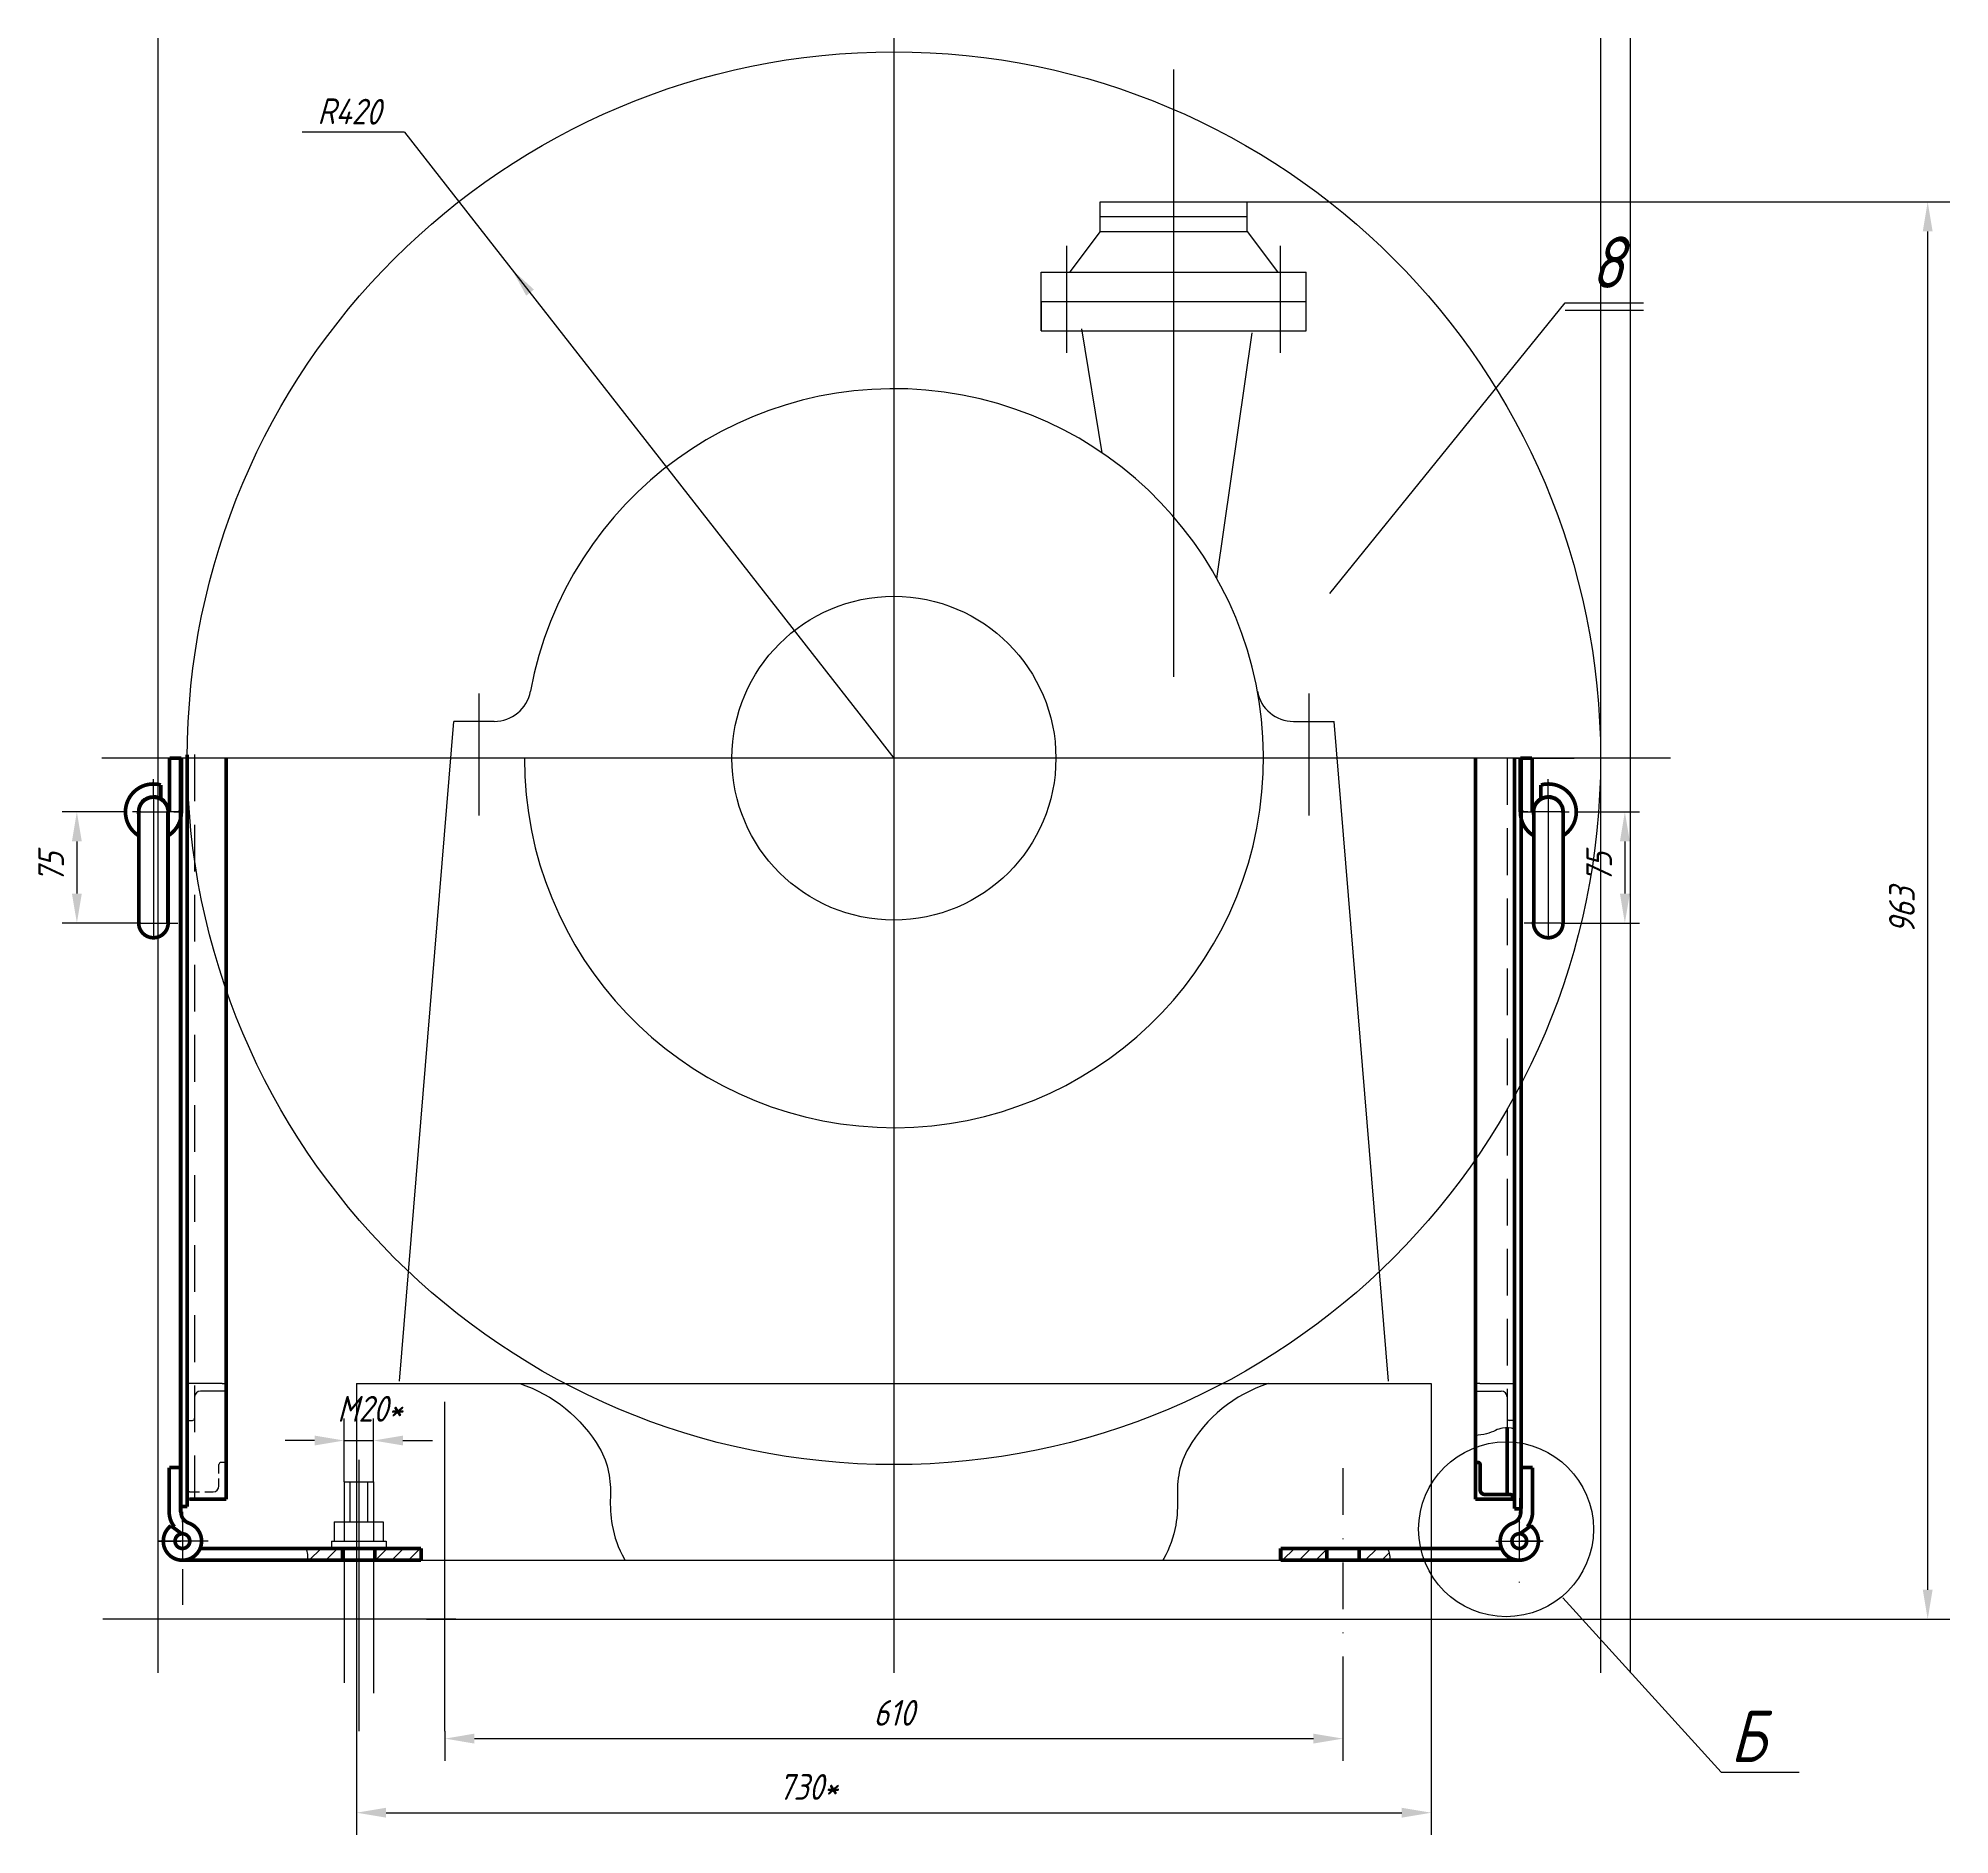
# Model space of a CAD drawing. Extents: x 973 to 2730, y 39 to 1746.
# Drawn here: x 2208.2 to 2467.9, y 1502.1 to 1746.2 of the extents above; entities that cross this region are included whole.
import ezdxf
from ezdxf.enums import TextEntityAlignment as Align

# ---------------------------------------------------------------- set-up
doc = ezdxf.new("R2010")
doc.units = 0
doc.header["$LTSCALE"] = 0.5
doc.header["$MEASUREMENT"] = 0
doc.linetypes.add('DASHDOT', pattern=[25.4, 12.7, -6.35, 0, -6.35])
doc.linetypes.add('DASHED', pattern=[19.05, 12.7, -6.35])
doc.layers.get('0').update_dxf_attribs({"linetype": 'CONTINUOUS'})
doc.layers.get('DEFPOINTS').update_dxf_attribs({"linetype": 'CONTINUOUS'})
doc.styles.add('ROMANC', font='romanc', dxfattribs={"width": 0.8, "oblique": 15, "height": 3.5})
doc.dimstyles.get("Standard").update_dxf_attribs({"dimtxt": 0.18, "dimasz": 0.18, "dimexe": 0.18, "dimexo": 0.0625, "dimgap": 0.09, "dimtad": 0, "dimtih": 1, "dimtoh": 1, "dimdec": 4, "dimzin": 0, "dimdsep": 46, "dimtxsty": 'Standard', "dimcen": 0.09, "dimadec": 0, "dimazin": 0, "dimtfac": 1, "dimtdec": 4, "dimtofl": 0, "dimtmove": 0, "dimatfit": 3, "dimfxl": 0, "dimtolj": 1, "dimtzin": 0, "dimarcsym": 0})

# ---------------------------------------------------------------- blocks, each defined once
blk = doc.blocks.new('*D41')
at = {"color": 0, "linetype": 'ByBlock'}
for p, q in [((1649.68, 1035.93), (1649.68, 1023.98)), ((1527.68, 1028.01), (1527.68, 1023.98)), ((1531.68, 1026.98), (1645.68, 1026.98))]:
    blk.add_line(p, q, dxfattribs=at)
for points in [[(1531.68, 1027.65), (1531.68, 1026.31), (1527.68, 1026.98)], [(1645.68, 1027.65), (1645.68, 1026.31), (1649.68, 1026.98)]]:
    blk.add_solid(points, dxfattribs=at)
at = {"layer": 'DEFPOINTS', "color": 0, "linetype": 'ByBlock'}
for p in [(1649.68, 1035.93), (1527.68, 1028.01), (1649.68, 1026.98)]:
    blk.add_point(p, dxfattribs=at)
at = {"color": 0, "linetype": 'ByBlock', "style": 'ROMANC', "oblique": 15, "width": 0.8}
blk.add_text('610', height=3.5, dxfattribs=at).set_placement((1588.68, 1030.48), align=Align.MIDDLE_CENTER)
blk = doc.blocks.new('*D42')
at = {"color": 0, "linetype": 'ByBlock'}
for p, q in [((1515.68, 1043.22), (1515.68, 1013.91)), ((1661.68, 1043.22), (1661.68, 1013.91)), ((1519.68, 1016.91), (1657.68, 1016.91))]:
    blk.add_line(p, q, dxfattribs=at)
for points in [[(1519.68, 1017.58), (1519.68, 1016.24), (1515.68, 1016.91)], [(1657.68, 1017.58), (1657.68, 1016.24), (1661.68, 1016.91)]]:
    blk.add_solid(points, dxfattribs=at)
at = {"layer": 'DEFPOINTS', "color": 0, "linetype": 'ByBlock'}
for p in [(1515.68, 1043.22), (1661.68, 1043.22), (1661.68, 1016.91)]:
    blk.add_point(p, dxfattribs=at)
at = {"color": 0, "linetype": 'ByBlock', "style": 'ROMANC', "oblique": 15, "width": 0.8}
blk.add_text('730*', height=3.5, dxfattribs=at).set_placement((1577.04, 1020.41), align=Align.MIDDLE_CENTER)
blk = doc.blocks.new('*X8')
at = {"color": 0}
for p, q in [((1399.22, 402.41), (1400.82, 404.01)), ((1401.46, 402.41), (1403.06, 404.01)), ((1408.2, 402.41), (1409.8, 404.01)), ((1410.44, 402.41), (1412.04, 404.01)), ((1412.69, 402.41), (1414.29, 404.01)), ((1403.71, 402.41), (1403.75, 402.45))]:
    blk.add_line(p, q, dxfattribs=at)
blk = doc.blocks.new('*D40')
at = {"color": 0, "linetype": 'ByBlock'}
for p, q in [((1525.68, 1061.89), (1525.68, 1070.49)), ((1529.68, 1061.89), (1529.68, 1070.49)), ((1521.68, 1067.49), (1517.68, 1067.49)), ((1525.68, 1067.49), (1529.68, 1067.49)), ((1533.68, 1067.49), (1537.68, 1067.49))]:
    blk.add_line(p, q, dxfattribs=at)
for points in [[(1521.68, 1068.16), (1521.68, 1066.82), (1525.68, 1067.49)], [(1533.68, 1068.16), (1533.68, 1066.82), (1529.68, 1067.49)]]:
    blk.add_solid(points, dxfattribs=at)
at = {"layer": 'DEFPOINTS', "color": 0, "linetype": 'ByBlock'}
for p in [(1529.68, 1067.49), (1525.68, 1061.89), (1529.68, 1061.89)]:
    blk.add_point(p, dxfattribs=at)
at = {"color": 0, "linetype": 'ByBlock', "style": 'ROMANC', "oblique": 15, "width": 0.8}
blk.add_text('М20*', height=3.5, dxfattribs=at).set_placement((1529.18, 1071.8), align=Align.MIDDLE_CENTER)
blk = doc.blocks.new('*D6')
at = {"color": 0, "linetype": 'ByBlock'}
for p, q in [((290.3, 320.9), (283.7, 320.9)), ((285.7, 316.9), (285.7, 309.8)), ((292.52, 305.8), (283.7, 305.8))]:
    blk.add_line(p, q, dxfattribs=at)
for points in [[(285.03, 316.9), (286.37, 316.9), (285.7, 320.9)], [(285.03, 309.8), (286.37, 309.8), (285.7, 305.8)]]:
    blk.add_solid(points, dxfattribs=at)
at = {"layer": 'DEFPOINTS', "color": 0, "linetype": 'ByBlock'}
for p in [(290.3, 320.9), (285.7, 305.8), (292.52, 305.8)]:
    blk.add_point(p, dxfattribs=at)
at = {"color": 0, "linetype": 'ByBlock', "style": 'ROMANC', "oblique": 15, "width": 0.8}
blk.add_text('75', height=3.5, rotation=90, dxfattribs=at).set_placement((282.2, 313.35), align=Align.MIDDLE_CENTER)
blk = doc.blocks.new('*D32')
at = {"color": 0, "linetype": 'ByBlock'}
for p, q in [((1636.68, 1235.82), (1732.12, 1235.82)), ((1729.12, 1047.22), (1729.12, 1231.82)), ((1661.68, 1043.22), (1732.12, 1043.22))]:
    blk.add_line(p, q, dxfattribs=at)
for points in [[(1728.45, 1231.82), (1729.79, 1231.82), (1729.12, 1235.82)], [(1728.45, 1047.22), (1729.79, 1047.22), (1729.12, 1043.22)]]:
    blk.add_solid(points, dxfattribs=at)
at = {"layer": 'DEFPOINTS', "color": 0, "linetype": 'ByBlock'}
for p in [(1636.68, 1235.82), (1729.12, 1235.82), (1661.68, 1043.22)]:
    blk.add_point(p, dxfattribs=at)
at = {"color": 0, "linetype": 'ByBlock', "style": 'ROMANC', "oblique": 15, "width": 0.8}
blk.add_text('963', height=3.5, rotation=90, dxfattribs=at).set_placement((1725.62, 1139.52), align=Align.MIDDLE_CENTER)
blk = doc.blocks.new('*X9')
at = {"color": 0}
for p, q in [((1495.76, 402.41), (1497.36, 404.01)), ((1498, 402.41), (1499.6, 404.01)), ((1500.25, 402.41), (1501.75, 403.91)), ((1506.15, 403.82), (1506.34, 404.01)), ((1506.98, 402.41), (1508.58, 404.01)), ((1509.23, 402.41), (1510.22, 403.4))]:
    blk.add_line(p, q, dxfattribs=at)
blk = doc.blocks.new('*D7')
at = {"color": 0, "linetype": 'ByBlock'}
for p, q in [((1549.65, 437.41), (1556.25, 437.41)), ((1554.25, 433.41), (1554.25, 426.31)), ((1547.43, 422.31), (1556.25, 422.31))]:
    blk.add_line(p, q, dxfattribs=at)
for points in [[(1553.58, 433.41), (1554.92, 433.41), (1554.25, 437.41)], [(1553.58, 426.31), (1554.92, 426.31), (1554.25, 422.31)]]:
    blk.add_solid(points, dxfattribs=at)
at = {"layer": 'DEFPOINTS', "color": 0, "linetype": 'ByBlock'}
for p in [(1549.65, 437.41), (1547.43, 422.31), (1554.25, 422.31)]:
    blk.add_point(p, dxfattribs=at)
at = {"color": 0, "linetype": 'ByBlock', "style": 'ROMANC', "oblique": 15, "width": 0.8}
blk.add_text('75', height=3.5, rotation=90, dxfattribs=at).set_placement((1550.75, 429.86), align=Align.MIDDLE_CENTER)

msp = doc.modelspace()

# ---------------------------------------------------------------- linework, layer by layer
at = {"linetype": 'Continuous'}
for p, q in [((2224.47, 1746.23), (2224.47, 1524.09)), ((2324.47, 1746.23), (2324.47, 1524.09)), ((2420.47, 1746.23), (2420.47, 1524.09)), ((2424.47, 1746.23), (2424.47, 1524.09)), ((2362.47, 1723.98), (2362.47, 1659.43)), ((2251.47, 1563.38), (2251.47, 1531.38)), ((2397.47, 1563.38), (2397.47, 1531.38))]:
    msp.add_line(p, q, dxfattribs=at)
for p, q in [((2362.47, 1741.96), (2362.47, 1667.2)), ((2257.98996, 1733.48142), (2244.06, 1733.48142)), ((2352.47, 1723.98), (2372.47, 1723.98)), ((2352.47, 1719.98), (2352.47, 1723.98)), ((2352.47, 1721.98), (2372.47, 1721.98)), ((2372.47, 1719.98), (2372.47, 1723.98)), ((2352.47, 1719.98), (2348.35, 1714.46)), ((2352.47, 1719.98), (2372.47, 1719.98)), ((2372.47, 1719.98), (2376.59, 1714.46)), ((2344.47, 1714.44), (2380.47, 1714.44)), ((2344.47, 1710.44), (2380.47, 1710.44)), ((2344.47, 1710.44), (2344.47, 1706.44)), ((2383.71, 1670.76), (2415.65, 1710.28)), ((2415.65, 1710.28), (2426.3, 1710.28)), ((2415.65, 1709.28), (2426.3, 1709.28)), ((2344.47, 1706.44), (2380.47, 1706.44)), ((2349.95, 1706.74), (2352.72812, 1689.88329)), ((2368.34537, 1672.79303), (2373.13, 1706.2)), ((2268.1, 1657.16), (2268.1, 1640.61)), ((2380.84, 1657.16), (2380.84, 1640.61)), ((2257.3, 1563.72), (2264.67222, 1653.38)), ((2270.17319, 1653.38), (2264.67222, 1653.38)), ((2378.76681, 1653.38), (2384.26778, 1653.38)), ((2391.64, 1563.72), (2384.26778, 1653.38)), ((2429.95, 1648.38), (2216.84997, 1648.38)), ((2226.47, 1648.38), (2226.21979, 1648.38)), ((2227.21979, 1648.38), (2227.17, 1648.38)), ((2228.21979, 1648.38), (2227.27, 1648.38)), ((2227.67, 1641.08), (2227.67, 1646.72)), ((2409.02021, 1648.38), (2409.97, 1648.38)), ((2409.57, 1641.08), (2409.57, 1646.72)), ((2410.02021, 1648.38), (2410.07, 1648.38)), ((2410.77, 1648.38), (2411.02021, 1648.38)), ((2223.87, 1643.24), (2223.87, 1645.54)), ((2413.37, 1643.24), (2413.37, 1645.54)), ((2223.87, 1643.24), (2223.87, 1641.08)), ((2227.31979, 1641.28), (2227.31979, 1641.18)), ((2227.31979, 1641.28), (2227.31979, 1641.18)), ((2409.92021, 1641.28), (2409.92021, 1641.18)), ((2409.92021, 1641.28), (2409.92021, 1641.18)), ((2413.37, 1643.24), (2413.37, 1641.08)), ((2220.03, 1641.08), (2218.07, 1641.08)), ((2222.15, 1641.08), (2221.03, 1641.08)), ((2222.15, 1641.08), (2225.19, 1641.08)), ((2223.87, 1641.08), (2223.87, 1638.48)), ((2225.19, 1641.08), (2225.87, 1641.08)), ((2227.63, 1641.08), (2225.91, 1641.08)), ((2226.63, 1641.08), (2227.79, 1641.08)), ((2410.61, 1641.08), (2409.45, 1641.08)), ((2409.61, 1641.08), (2411.33, 1641.08)), ((2412.05, 1641.08), (2411.37, 1641.08)), ((2415.09, 1641.08), (2412.05, 1641.08)), ((2413.37, 1641.08), (2413.37, 1638.48)), ((2415.09, 1641.08), (2416.21, 1641.08)), ((2417.21, 1641.08), (2419.17, 1641.08)), ((2223.87, 1638.48), (2223.87, 1623.98)), ((2413.37, 1638.48), (2413.37, 1623.98)), ((2222.15, 1625.98), (2220.29, 1625.98)), ((2222.15, 1625.98), (2225.19, 1625.98)), ((2225.19, 1625.98), (2227.17, 1625.98)), ((2412.05, 1625.98), (2410.07, 1625.98)), ((2415.09, 1625.98), (2412.05, 1625.98)), ((2415.09, 1625.98), (2416.95, 1625.98)), ((2233.19, 1563.38), (2228.47, 1563.38)), ((2228.47, 1558.38), (2228.47, 1563.38)), ((2233.19, 1563.38), (2233.77, 1563.38)), ((2251.47, 1563.38), (2397.47, 1563.38)), ((2404.05, 1563.38), (2403.47, 1563.38)), ((2404.05, 1563.38), (2408.77, 1563.38)), ((2408.77, 1558.38), (2408.77, 1563.38)), ((2233.77, 1562.38), (2230.27, 1562.38)), ((2263.47, 1516.17), (2263.47, 1560.92)), ((2403.47, 1562.38), (2406.97, 1562.38)), ((2228.47, 1558.38), (2229.17, 1558.38)), ((2408.77, 1558.38), (2408.07, 1558.38)), ((2251.77, 1553.03), (2251.77, 1516.17)), ((2227.61, 1551.98), (2227.61, 1546.98)), ((2233.77, 1552.68), (2233.07, 1552.68)), ((2409.63, 1551.98), (2409.63, 1546.98)), ((2227.61, 1547.84), (2227.61, 1545.9398)), ((2228.47, 1547.68), (2228.47, 1548.38)), ((2249.77, 1550.05), (2249.77, 1541.98)), ((2249.77, 1550.05), (2253.77, 1550.05)), ((2249.77, 1548.52), (2249.77, 1541.98)), ((2250.57, 1550.05), (2250.57, 1544.58)), ((2252.97, 1550.05), (2252.97, 1544.58)), ((2253.77, 1550.05), (2253.77, 1541.98)), ((2253.77, 1548.52), (2253.77, 1541.98)), ((2229.05, 1547.68), (2228.47, 1547.68)), ((2408.19, 1547.68), (2408.77, 1547.68)), ((2408.77, 1546.38), (2409.67, 1546.38)), ((2225.91, 1544.16), (2225.92231, 1544.14154)), ((2226.54926, 1543.839), (2226.44158, 1543.91853)), ((2228.01, 1544.5723), (2228.01, 1544.54)), ((2248.44, 1544.58), (2255.1, 1544.58)), ((2248.44, 1544.58), (2248.44, 1541.98)), ((2255.1, 1544.58), (2255.1, 1541.98)), ((2409.23, 1544.5723), (2409.23, 1544.54)), ((2409.63, 1544.5723), (2409.63, 1544.54)), ((2410.69074, 1543.839), (2410.79842, 1543.91853)), ((2411.33, 1544.16), (2411.31769, 1544.14154)), ((2224.55, 1541.98), (2227.61, 1541.98)), ((2227.81, 1541.98), (2225.25, 1541.98)), ((2227.84853, 1541.98), (2227.04853, 1541.98)), ((2229.53, 1540.98), (2229.55571, 1540.98)), ((2230.21, 1540.98), (2260.23, 1540.98)), ((2248.07, 1541.98), (2255.47, 1541.98)), ((2248.07, 1541.98), (2248.07, 1540.98)), ((2249.77, 1540.98), (2249.77, 1522.73657)), ((2253.77, 1540.98), (2253.77, 1521.32604)), ((2255.47, 1541.98), (2255.47, 1540.98)), ((2407.71, 1540.98), (2407.68429, 1540.98)), ((2409.39147, 1541.98), (2410.19147, 1541.98)), ((2409.43, 1541.98), (2411.99, 1541.98)), ((2412.69, 1541.98), (2409.63, 1541.98)), ((2227.17, 1539.38), (2272.23, 1539.38)), ((2227.81, 1539.38), (2230.69, 1539.38)), ((2227.81, 1538.17), (2227.81, 1533.33)), ((2230.69, 1539.38), (2234.57, 1539.38)), ((2260.97, 1539.38), (2387.97, 1539.38)), ((2406.55, 1539.38), (2402.67, 1539.38)), ((2409.43, 1539.38), (2406.55, 1539.38)), ((2415.33544, 1534.27307), (2436.85, 1510.6)), ((2264.97, 1531.38), (2217, 1531.38)), ((2260.97, 1531.38), (2397.47, 1531.38)), ((2436.85, 1510.6), (2447.47, 1510.6))]:
    msp.add_line(p, q)
at = {"color": 0, "linetype": 'ByBlock'}
for p, q in [((2257.98996, 1733.48142), (2320.81356, 1653.06063)), ((2347.97, 1703.46), (2347.97, 1718)), ((2376.97, 1703.46), (2376.97, 1718)), ((2344.47, 1706.44), (2344.47, 1714.44)), ((2380.47, 1706.44), (2380.47, 1714.44)), ((2320.81356, 1653.06063), (2324.47, 1648.38)), ((2225.57, 1648.38), (2225.37, 1648.38)), ((2411.67, 1648.38), (2411.87, 1648.38)), ((2227.57, 1551.98), (2227.57, 1553.9)), ((2409.67, 1551.98), (2409.67, 1553.9))]:
    msp.add_line(p, q, dxfattribs=at)
at = {"linetype": 'DASHDOT'}
for p, q in [((2226.47, 1648.38), (2220.37, 1648.38)), ((2410.77, 1648.38), (2416.87, 1648.38)), ((2385.47, 1551.88), (2385.47, 1524.09)), ((2227.81, 1545.98), (2227.81, 1538.17)), ((2227.81, 1544.56), (2227.81, 1545.1652)), ((2409.43, 1545.98), (2409.43, 1535.77248)), ((2409.43, 1544.56), (2409.43, 1545.1652)), ((2225.31, 1541.98), (2224.55, 1541.98)), ((2227.81, 1541.98), (2225.53, 1541.98)), ((2231.32, 1541.98), (2226.25, 1541.98)), ((2406.26069, 1541.98), (2410.99, 1541.98)), ((2409.43, 1541.98), (2411.71, 1541.98)), ((2411.93, 1541.98), (2412.69, 1541.98))]:
    msp.add_line(p, q, dxfattribs=at)
at = {"linetype": 'DASHED'}
for p, q in [((2229.47, 1648.87), (2229.47, 1547.68)), ((2407.77, 1648.38), (2407.77, 1557.38931)), ((2229.47, 1561.58), (2229.47, 1558.68)), ((2407.77, 1561.58), (2407.77, 1558.68)), ((2232.77, 1551.16), (2232.77, 1552.38)), ((2232.77, 1549.48), (2232.77, 1550.48)), ((2233.77, 1552.68), (2233.77, 1551.89)), ((2233.77, 1551.32), (2233.77, 1549.76)), ((2228.77, 1548.68), (2230.15, 1548.68)), ((2230.87, 1548.68), (2231.97, 1548.68)), ((2233.77, 1549.35), (2233.77, 1547.68)), ((2229.05, 1547.68), (2230.44, 1547.68)), ((2231.47, 1547.68), (2233.77, 1547.68))]:
    msp.add_line(p, q, dxfattribs=at)
for points, const_width in [([(2228.47, 1648.87), (2228.47, 1546.68)], 0.5), ([(2226.07, 1648.38), (2227.67, 1648.38)], 0.5), ([(2226.07, 1641.08), (2226.07, 1648.38)], 0.5), ([(2227.57, 1648.38), (2227.57, 1545.92)], 0.5), ([(2227.67, 1641.08), (2227.67, 1648.38)], 0.5), ([(2233.77, 1552.68), (2233.77, 1648.38)], 0.5), ([(2403.47, 1552.68), (2403.47, 1648.38)], 0.5), ([(2408.77, 1648.38), (2408.77, 1546.38)], 0.5), ([(2411.17, 1648.38), (2409.57, 1648.38)], 0.5), ([(2409.57, 1641.08), (2409.57, 1648.38)], 0.5), ([(2409.67, 1648.38), (2409.67, 1546.38)], 0.5), ([(2411.17, 1641.08), (2411.17, 1648.38)], 0.5), ([(2224.87, 1642.81205), (2224.87, 1644.74606)], 0.5), ([(2412.37, 1642.81205), (2412.37, 1644.74606)], 0.5), ([(2221.87, 1641.08), (2221.87, 1625.98)], 0.5), ([(2225.85, 1641.08), (2225.85, 1625.98)], 0.5), ([(2411.39, 1641.08), (2411.39, 1625.98)], 0.5), ([(2415.37, 1641.08), (2415.37, 1625.98)], 0.5), ([(2407.77, 1557.38931), (2407.77, 1548.44)], 0.5), ([(2409.63, 1554.24), (2409.63, 1547.84)], 0.1), ([(2227.61, 1551.98), (2226.01, 1551.98)], 0.5), ([(2226.01, 1551.98), (2226.01, 1545.9398)], 0.5), ([(2233.77, 1547.68), (2233.77, 1552.68)], 0.5), ([(2403.47, 1552.68), (2403.79, 1552.68)], 0.5), ([(2403.47, 1547.68), (2403.47, 1552.68)], 0.5), ([(2404.11, 1552.36), (2404.11, 1548.96)], 0.5), ([(2409.63, 1551.98), (2411.23, 1551.98)], 0.5), ([(2411.23, 1551.98), (2411.23, 1545.9398)], 0.5), ([(2228.73, 1547.68), (2233.77, 1547.68)], 0.5), ([(2408.51, 1547.68), (2403.47, 1547.68)], 0.5), ([(2404.75, 1548.32), (2408.19, 1548.32)], 0.5), ([(2409.63, 1547.84), (2409.63, 1545.9398)], 0.5), ([(2227.57, 1546.68), (2228.47, 1546.68)], 0.5), ([(2408.77, 1546.38), (2409.63, 1546.38)], 0.5), ([(2227.71822, 1542.97578), (2226.25, 1544.06)], 0.5), ([(2226.2469, 1544.05767), (2226.44158, 1543.91853)], 0.1), ([(2409.52178, 1542.97578), (2410.99, 1544.06)], 0.5), ([(2410.9931, 1544.05767), (2410.79842, 1543.91853)], 0.1), ([(2230.21, 1540.98), (2260.23, 1540.98)], 0.5), ([(2249.57, 1540.98), (2249.57, 1539.38)], 0.5), ([(2253.97, 1540.98), (2253.97, 1539.38)], 0.5), ([(2260.23, 1540.98), (2260.23, 1539.38)], 0.5), ([(2407.03, 1540.98), (2377.01, 1540.98)], 0.5), ([(2377.01, 1540.98), (2377.01, 1539.38)], 0.5), ([(2383.27, 1540.98), (2383.27, 1539.38)], 0.5), ([(2387.67, 1540.98), (2387.67, 1539.38)], 0.5), ([(2260.23, 1539.38), (2227.81, 1539.38)], 0.5), ([(2377.01, 1539.38), (2409.43, 1539.38)], 0.5)]:
    msp.add_lwpolyline(points, dxfattribs=dict(const_width=const_width))
for points, const_width in [([(2221.87, 1637.8489, -0.86546876), (2224.87, 1644.74606, -1)], 0.5), ([(2415.37, 1637.8489, 0.86546876), (2412.37, 1644.74606, 1)], 0.5), ([(2221.87, 1641.08, -1.073397535), (2225.85, 1640.79787, -1.073397535)], 0.5), ([(2227.67, 1641.08, -0.261399121), (2225.85, 1637.83661, -0.261399121)], 0.5), ([(2409.57, 1641.08, 0.261399121), (2411.39, 1637.83661, 0.261399121)], 0.5), ([(2415.37, 1641.08, 1.073397535), (2411.39, 1640.79787, 1.073397535)], 0.5), ([(2225.85, 1626.26213, -1.073397535), (2221.87, 1625.98, -1.073397535)], 0.5), ([(2411.39, 1626.26213, 1.073397535), (2415.37, 1625.98, 1.073397535)], 0.5), ([(2404.11, 1552.36, 0.414213562), (2403.79, 1552.68, 0.414213562)], 0.5), ([(2404.11, 1548.96, 0.414213562), (2404.75, 1548.32, 0.414213562)], 0.5), ([(2408.19, 1547.68, 0.999999564), (2408.19, 1548.32, 0.414213562)], 0.5), ([(2226.27687, 1544.66044, -0.103188113), (2226.01, 1545.9398, -0.108621097)], 0.5), ([(2228.67667, 1544.4313, -0.324768037), (2227.61051, 1545.98, -0.317837245)], 0.5), ([(2408.19, 1547.68, 0.075866257), (2408.28545, 1547.69457, 0.414213562)], 0.1), ([(2408.56333, 1544.4313, 0.324768037), (2409.62949, 1545.98, 0.317837245)], 0.5), ([(2410.96313, 1544.66044, 0.103188113), (2411.23, 1545.9398, 0.108621097)], 0.5), ([(2227.81, 1539.38, -0.670178341), (2225.98171, 1543.82861, -0.661514598)], 0.5), ([(2225.95231, 1543.79906, -0.038119234), (2226.25, 1544.06, -0.038119234)], 0.5), ([(2226.71898, 1543.93111, -0.068890542), (2226.26697, 1544.68339, -0.068890542)], 0.5), ([(2226.81, 1541.98, -1), (2228.81, 1541.98, -1)], 0.5), ([(2228.14333, 1542.92281, -0.15027234), (2226.63251, 1544.04335, -0.135488457)], 0.1), ([(2227.01, 1541.98, -1), (2228.61, 1541.98, -1)], 0.1), ([(2228.14333, 1542.92281, -0.317837245), (2228.81, 1541.98, -0.317837245)], 0.1), ([(2228.67667, 1544.4313, -0.430402422), (2230.21, 1540.98, -0.358019667)], 0.5), ([(2408.56333, 1544.4313, 0.430402422), (2407.03, 1540.98, 0.358019667)], 0.5), ([(2410.43, 1541.98, 1), (2408.43, 1541.98, 1)], 0.5), ([(2409.09667, 1542.92281, 0.317837245), (2408.43, 1541.98, 0.317837245)], 0.1), ([(2410.23, 1541.98, 1), (2408.63, 1541.98, 1)], 0.1), ([(2409.09667, 1542.92281, 0.15027234), (2410.60749, 1544.04335, 0.135488457)], 0.1), ([(2409.43, 1539.38, 0.670178341), (2411.25829, 1543.82861, 0.661514598)], 0.5), ([(2410.52102, 1543.93111, 0.068890542), (2410.97303, 1544.68339, 0.068890542)], 0.5), ([(2411.28769, 1543.79906, 0.038119234), (2410.99, 1544.06, 0.038119234)], 0.5), ([(2226.81, 1541.98, 1), (2228.81, 1541.98, 1)], 0.5), ([(2227.01, 1541.98, 1), (2228.61, 1541.98, 1)], 0.1), ([(2410.43, 1541.98, -1), (2408.43, 1541.98, -1)], 0.5), ([(2410.23, 1541.98, -1), (2408.63, 1541.98, -1)], 0.1)]:
    msp.add_lwpolyline(points, format="xyb", dxfattribs=dict(const_width=const_width))
for points in [[(2273.63663, 1563.38, -0.184169817), (2284.47056, 1554.62283, -0.083392271), (2285.7, 1551.36, -0.059671096), (2285.95417, 1547.96612, 0.053216303), (2286.19, 1544.16, 0.087587149), (2287.81895, 1539.59778, 0.002736904), (2287.94455, 1539.38)], [(2375.30337, 1563.38, 0.184169817), (2364.46944, 1554.62283, 0.083392271), (2363.24, 1551.36, 0.059671096), (2362.98583, 1547.96612, -0.053216303), (2362.75, 1544.16, -0.087587149), (2361.12105, 1539.59778, -0.002736904), (2360.99545, 1539.38)], [(2408.77, 1557.21654, 0.136862583), (2407.14, 1557.34, 0.06129501), (2406.20825, 1557.03239, -0.045545724), (2404.97, 1556.58, -0.042687277), (2403.47, 1556.31644, -0.082419549)], [(2230.33, 1541.38, -0.005205292), (2230.3398, 1541.3799, -0.087939565)], [(2244.6058, 1540.98, -0.059372066), (2244.79, 1540.16, -0.055077419), (2244.784, 1539.38, -0.123415317)], [(2391.49676, 1540.98, -0.079999609), (2391.8, 1540.09, -0.060314122), (2391.83428, 1539.38, -0.761951145)], [(2406.91, 1541.38, 0.005205292), (2406.9002, 1541.3799, 0.087939565)]]:
    msp.add_lwpolyline(points, format="xyb")
for points in [[(2226.3, 1543.99), (2226.29, 1544)], [(2410.94, 1543.99), (2410.95, 1544)]]:
    msp.add_lwpolyline(points)
at = {"linetype": 'Continuous', "const_width": 0.5}
for points in [[(2230.21, 1540.98, -0.302775638), (2227.81, 1539.38, -0.207398032)], [(2407.03, 1540.98, 0.302775638), (2409.43, 1539.38, 0.207398032)]]:
    msp.add_lwpolyline(points, format="xyb", dxfattribs=at)
for centre, radius in [((2324.47, 1648.38), 96), ((2324.47, 1648.38), 22), ((2407.63, 1543.59), 11.88)]:
    msp.add_circle(centre, radius)
for centre, radius, start, end in [((2324.47, 1648.38), 50.21, 180, 169.5646116), ((2270.17319, 1658.38), 5, 270, 349.5646116), ((2378.76681, 1658.38), 5, 190.4353884, 270), ((2223.87, 1641.08), 2.2, 24.6199773, 204.6199773), ((2413.37, 1641.08), 2.2, 335.3800227, 155.3800227), ((2223.87, 1641.08), 2.2, 334.1580672, 0), ((2413.37, 1641.08), 2.2, 180, 205.8419328), ((2230.27, 1561.58), 0.8, 90, 180), ((2406.97, 1561.58), 0.8, 360, 90), ((2229.17, 1558.68), 0.3, 270, 0), ((2408.07, 1558.68), 0.3, 180, 270), ((2233.07, 1552.38), 0.3, 90, 180), ((2228.77, 1548.38), 0.3, 90, 180), ((2231.97, 1549.48), 0.8, 270, 0), ((2227.81, 1541.98), 1, 124.1861225, 180), ((2409.43, 1541.98), 1, 360, 55.8138775), ((2227.81, 1541.98), 2.6, 342.0797869, 352.4926533), ((2409.43, 1541.98), 2.6, 187.5073467, 197.9202131), ((2227.81, 1541.98), 2.6, 269.118596, 270), ((2409.43, 1541.98), 2.6, 270, 270.881404)]:
    msp.add_arc(centre, radius, start, end)
at = {"linetype": 'DASHED'}
for centre, start, end in [((2227.81, 1541.98), 126.8698976, 128.5238755), ((2409.43, 1541.98), 51.4761245, 53.1301024)]:
    msp.add_arc(centre, 2.6, start, end, dxfattribs=at)
at = {"color": 0, "linetype": 'ByBlock'}
msp.add_solid([(2274.51093, 1711.24991), (2275.56166, 1712.07073), (2272.57384, 1714.81251)], dxfattribs=at)
at = {"layer": 'DEFPOINTS', "color": 0, "linetype": 'ByBlock'}
for p in [(2272.57384, 1714.81251), (2226.57, 1648.38), (2410.67, 1648.38), (2324.47, 1616.38), (2227.57, 1553.5), (2227.65, 1554.3), (2228.01, 1554.3), (2409.23, 1554.3), (2409.59, 1554.3), (2409.67, 1553.5), (2226.01, 1551.98), (2226.01, 1551.98), (2227.14804, 1552.38), (2227.57, 1551.98), (2409.67, 1551.98), (2410.09196, 1552.38), (2411.23, 1551.98), (2411.23, 1551.98), (2233.77, 1547.90036), (2403.47, 1547.90036), (2231.49, 1547.02), (2233.77, 1547.66), (2403.47, 1547.66), (2405.75, 1547.02), (2405.75, 1547.02), (2224.55, 1541.98), (2412.69, 1541.98), (2227.81, 1539.38), (2409.43, 1539.38)]:
    msp.add_point(p, dxfattribs=at)

# ---------------------------------------------------------------- block references
for name, p in [('*X8', (845.82, 1136.97)), ('*X9', (881.52, 1136.97))]:
    msp.add_blockref(name, p)

# ---------------------------------------------------------------- texts
at = {"color": 0, "linetype": 'ByBlock', "style": 'ROMANC', "oblique": 15, "width": 0.8}
msp.add_text('R420', height=3.5, rotation=359.26394, dxfattribs=at).set_placement((2250.47132, 1736.27873), align=Align.MIDDLE_CENTER)
at = {"style": 'ROMANC', "oblique": 15, "width": 0.8}
for s, p in [('8', (2419.15, 1712.28)), ('Б', (2438.09, 1511.96))]:
    msp.add_text(s, height=7, dxfattribs=at).set_placement(p)

# ---------------------------------------------------------------- dimensions: what is measured, and where the dimension line sits
for base, p1, p2, angle, text, picture, middle, set_off in [((2464.91, 1723.98), (2397.47, 1531.38), (2372.47, 1723.98), 90, '963', '*D32', (2461.41, 1627.68), (735.79, 488.16)), ((2213.47, 1625.98), (2218.07, 1641.08), (2220.29, 1625.98), 90, '75', '*D6', (2209.97, 1633.53), (1927.77, 1320.18)), ((2423.77, 1625.98), (2419.17, 1641.08), (2416.95, 1625.98), 270, '75', '*D7', (2420.27, 1633.53), (869.52, 1203.67))]:
    dim = msp.add_linear_dim(base=base, p1=p1, p2=p2, angle=angle, text=text, dimstyle='Standard')
    dim.commit()
    dim.dimension.update_dxf_attribs({"geometry": picture, "text_midpoint": middle, "insert": set_off})
for base, p1, p2, text, picture, middle, set_off in [((2253.77, 1555.65), (2249.77, 1550.05), (2253.77, 1550.05), 'Њ20*', '*D40', (2253.27, 1559.96), (724.09, 488.16)), ((2397.47, 1505.07), (2251.47, 1531.38), (2397.47, 1531.38), '730*', '*D42', (2312.83, 1508.57), (735.79, 488.16))]:
    dim = msp.add_linear_dim(base=base, p1=p1, p2=p2, text=text, dimstyle='Standard')
    dim.commit()
    dim.dimension.update_dxf_attribs({"geometry": picture, "text_midpoint": middle, "dimtype": 128, "insert": set_off})
dim = msp.add_linear_dim(base=(2385.47, 1515.14), p1=(2263.47, 1516.17), p2=(2385.47, 1524.09), text='610', dimstyle='Standard')
dim.commit()
dim.dimension.update_dxf_attribs({"geometry": '*D41', "text_midpoint": (2324.47, 1518.64), "insert": (735.79, 488.16)})

doc.saveas('drawing.dxf')
